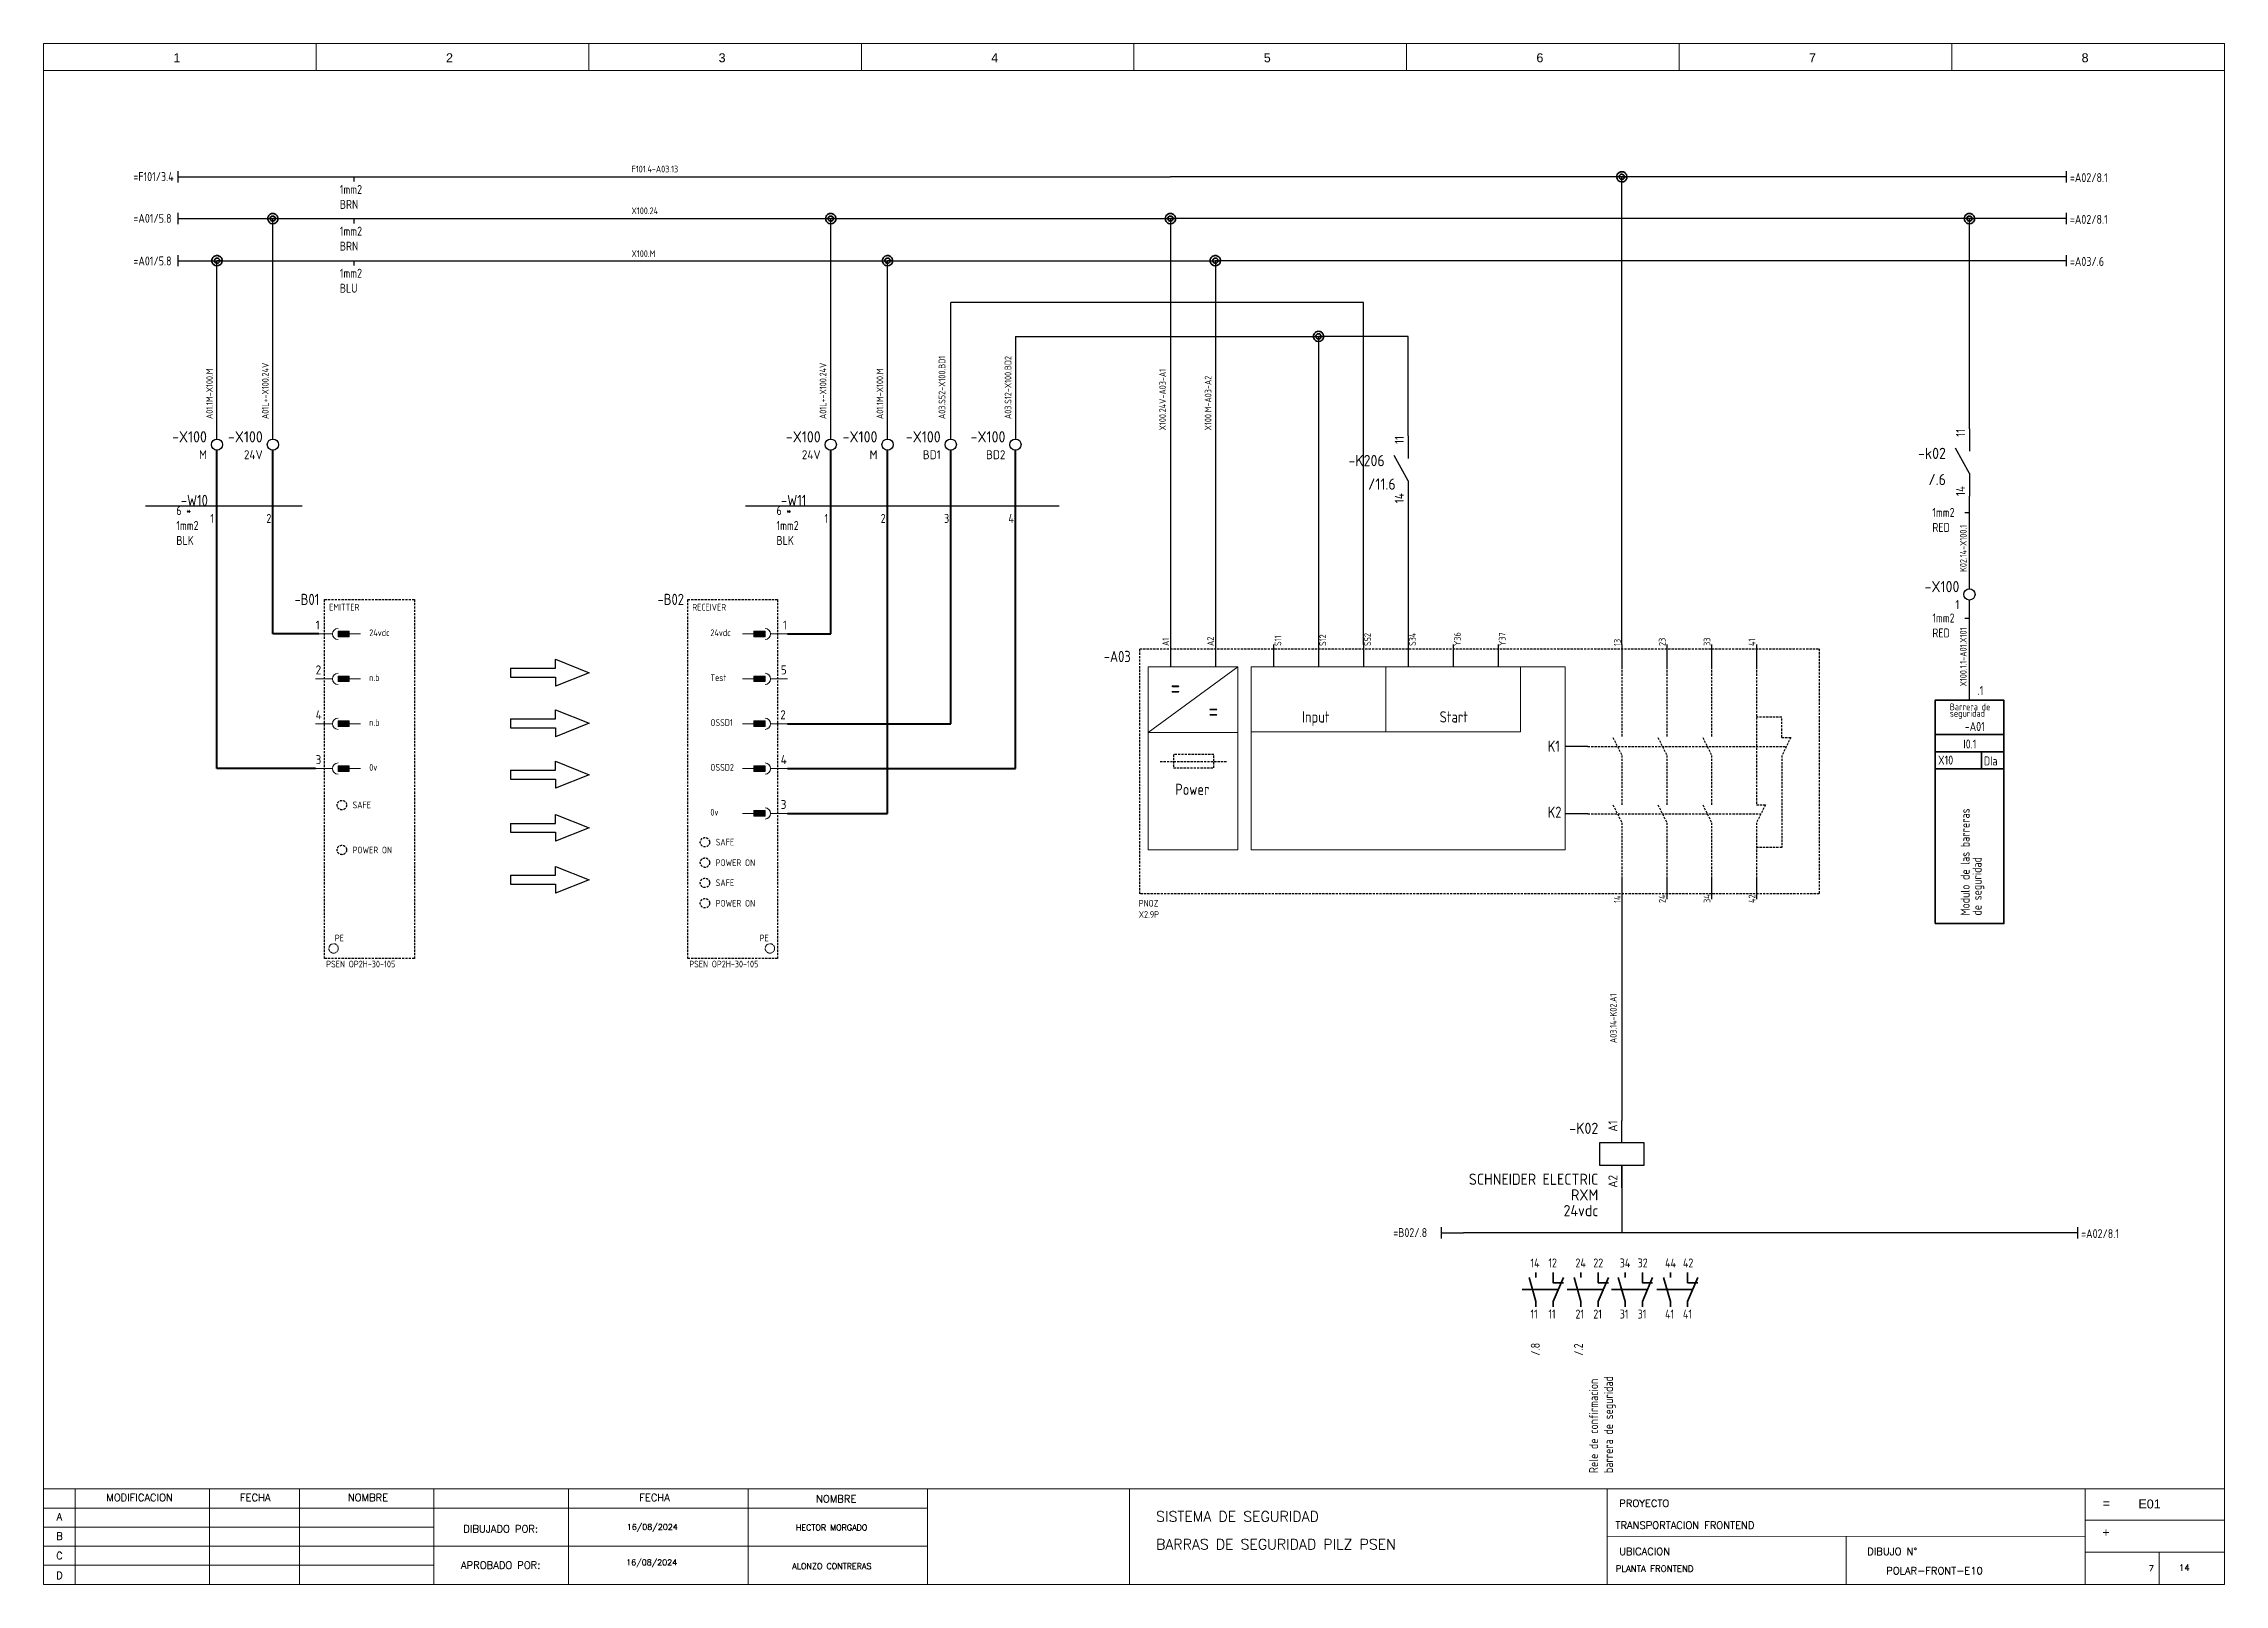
# Paper-space layout '07' of a CAD drawing. Header units: millimetres. Extents: x -33 to 453, y -23 to 320.
# The model-space entities are those that its viewports show. They can reach past a viewport. Long polylines and large blocks are cut down to what shows.
import ezdxf
from ezdxf.enums import TextEntityAlignment as Align

# ---------------------------------------------------------------- set-up
doc = ezdxf.new("R2010")
doc.units = ezdxf.units.MM
doc.header["$MEASUREMENT"] = 0
doc.linetypes.add('DASHED', pattern=[0.75, 0.5, -0.25])
doc.linetypes.add('PHANTOM2', pattern=[1.25, 0.625, -0.125, 0.125, -0.125, 0.125, -0.125])
for name, color, linetype, lineweight in [('02 Verde', 3, 'PHANTOM2', 9), ('76_GS_AP', 7, 'Continuous', 25), ('Bor. Conexion', 181, 'Continuous', 5), ('cajetines', 132, 'DASHED', 30), ('Fase1', 255, 'Continuous', 40), ('FORMATO', 7, 'Continuous', 5), ('nombre tags', 200, 'Continuous', 0), ('SYMS', 7, 'Continuous', 30)]:
    doc.layers.add(name, color=color, linetype=linetype, lineweight=lineweight)
for name, color, linetype in [('0V', 160, 'Continuous'), ('24V', 20, 'Continuous'), ('DESC', 150, 'Continuous'), ('DESCCHILD', 20, 'Continuous'), ('PDF_Geometría', 7, 'Continuous'), ('TAGS', 150, 'Continuous'), ('TERMS', 123, 'Continuous'), ('WIRENO', 10, 'Continuous'), ('WIREREF', 50, 'Continuous'), ('WIRES', 7, 'Continuous'), ('XREF', 7, 'Continuous')]:
    doc.layers.add(name, color=color, linetype=linetype)
doc.layers.add('default', color=2, linetype='Continuous', plot=False)
doc.styles.add('ROMANS', font='romans.shx')
doc.styles.add('SIMPLEX', font='simplex.shx', dxfattribs={"height": 6})
doc.styles.get("Standard").update_dxf_attribs({"font": 'arial.ttf'})
doc.styles.add('WD_IEC', font='ISOCP2.shx', dxfattribs={"width": 0.9, "height": 4})

psp = doc.layouts.new('07')

msp = doc.modelspace()

# ---------------------------------------------------------------- texts
at = {"layer": '02 Verde', "char_height": 1.5, "style": 'WD_IEC'}
for insert, attachment_point in [((580.94, -145.56), 1), ((677.63, -145.56), 3)]:
    msp.add_mtext_dynamic_manual_height_columns('PE', width=14.3998, gutter_width=20, heights=[1.5], dxfattribs=dict(at, insert=insert, attachment_point=attachment_point))
at = {"layer": 'cajetines', "char_height": 4, "attachment_point": 1, "style": 'WD_IEC'}
for insert in [(767.18, -88.39), (775.64, -93.57)]:
    msp.add_mtext_dynamic_manual_height_columns('=', width=5.6086, gutter_width=20, heights=[0], dxfattribs=dict(at, insert=insert))
at = {"layer": 'DESC', "char_height": 1.5, "attachment_point": 1, "rotation": 90, "style": 'WD_IEC'}
for s, insert in [('A1', (765.37, -81.22)), ('A2', (775.37, -81.22)), ('S11', (790.37, -81.22)), ('S12', (800.37, -81.22)), ('S52', (810.37, -81.22)), ('S34', (820.37, -81.22)), ('Y36', (830.37, -81.22)), ('Y37', (840.37, -81.22)), ('13', (866.02, -81.22)), ('23', (876.02, -81.22)), ('33', (886.02, -81.22)), ('41', (896.02, -81.22)), ('14', (866.02, -138.49)), ('24', (876.02, -138.49)), ('34', (886.02, -138.49)), ('42', (896.02, -138.49))]:
    msp.add_mtext_dynamic_manual_height_columns(s, width=2.3302, gutter_width=20, heights=[0], dxfattribs=dict(at, insert=insert))
at = {"layer": 'DESC', "char_height": 2, "attachment_point": 7, "rotation": 90, "style": 'WD_IEC'}
for s, insert, width in [('Modulo de las barreras  ', (945.3, -141.3), 36.6324), ('de seguridad', (948.56, -141.3), 31.4405), ('Rele de confirmacion \\Pbarrera de seguridad', (866.42, -265.54), 36.6324)]:
    msp.add_mtext(s, dxfattribs=dict(at, insert=insert, width=width))
at = {"layer": 'nombre tags', "attachment_point": 1, "style": 'WD_IEC'}
for s, width, heights, insert, char_height in [('EMITTER', 14.3998, [1.5], (579.67, -71.83), 1.5), ('RECEIVER', 14.3998, [1.5], (660.59, -71.83), 1.5), ('24vdc', 14.3998, [1.5], (588.61, -77.53), 1.5), ('24vdc', 14.3998, [1.5], (664.64, -77.53), 1.5), ('n.b', 14.3998, [1.5], (588.61, -87.53), 1.5), ('Test', 14.3998, [1.5], (664.64, -87.53), 1.5), ('Input', 15.5748, [0], (796.51, -95.78), 2.5), ('Start', 15.5748, [0], (827.18, -95.78), 2.5), ('n.b', 14.3998, [1.5], (588.61, -97.53), 1.5), ('OSSD1', 14.3998, [1.5], (664.64, -97.53), 1.5), ('K1', 3.895, [1.74], (851.28, -102.32), 2.5), ('0v', 14.3998, [1.5], (588.61, -107.53), 1.5), ('OSSD2', 14.3998, [1.5], (664.64, -107.53), 1.5), ('SAFE', 14.3998, [1.5], (584.89, -115.89), 1.5), ('Power', 15.5748, [0], (768.25, -111.92), 2.5), ('0v', 14.3998, [1.5], (664.64, -117.53), 1.5), ('K2', 3.895, [1.74], (851.28, -117.02), 2.5), ('POWER ON', 14.3998, [0], (584.89, -125.94), 1.5), ('SAFE', 14.3998, [1.5], (665.82, -124.19), 1.5), ('POWER ON', 14.3998, [0], (665.82, -128.77), 1.5), ('SAFE', 14.3998, [1.5], (665.82, -133.23), 1.5), ('POWER ON', 14.3998, [0], (665.82, -137.81), 1.5)]:
    msp.add_mtext_dynamic_manual_height_columns(s, width=width, gutter_width=20, heights=heights, dxfattribs=dict(at, insert=insert, char_height=char_height))
at = {"layer": 'nombre tags', "attachment_point": 7, "style": 'WD_IEC'}
for s, insert, char_height, width in [(' {\\H0.6x;seguridad}', (939.6, -97.43), 2.5, 23.287), (' {\\H0.6x;Barrera de}', (939.6, -95.54), 2.5, 23.287), ('I0.1', (943.9, -104.07), 2, 9.3223)]:
    msp.add_mtext(s, dxfattribs=dict(at, insert=insert, char_height=char_height, width=width))
at = {"layer": 'nombre tags', "char_height": 2, "attachment_point": 7, "style": 'WD_IEC'}
for s, insert in [('\\pxi-3,l4,t4;-A01', (942.2, -100.17)), ('X10   ', (938.26, -107.65)), ('DIa  ', (948.46, -107.84))]:
    msp.add_mtext(s, dxfattribs=dict(at, insert=insert))
at = {"layer": 'TAGS', "attachment_point": 1, "style": 'WD_IEC'}
for s, width, gutter_width, heights, insert, char_height in [('\\pxql;=F101/3.4', 2, 10, [0], (536.04, 24.38), 2), ('\\pxql;=A02/8.1', 2, 10, [0], (967.65, 24.15), 2), ('\\pxql;=A01/5.8', 2, 10, [0], (536.04, 15.08), 2), ('\\pxql;=A02/8.1', 2, 10, [0], (967.65, 14.85), 2), ('\\pxql;=A01/5.8', 2, 10, [0], (536.04, 5.58), 2), ('\\pxql;=A03/.6', 2, 10, [0], (967.65, 5.47), 2), ('-W10', 6.9491, 20, [4.53], (546.61, -47.53), 2.5), ('-W11', 6.9491, 20, [4.53], (680.37, -47.53), 2.5), ('PNOZ\\PX2.9P', 14.3998, 20, [4], (760.11, -137.81), 1.5), ('PSEN OP2H-30-105', 14.3998, 20, [4], (579.01, -151.36), 1.5), ('PSEN OP2H-30-105', 14.3998, 20, [4], (659.93, -151.36), 1.5), ('\\pxql;=B02/.8', 2, 10, [0], (816.84, -210.95), 2), ('\\pxql;=A02/8.1', 2, 10, [0], (970.15, -211.19), 2)]:
    msp.add_mtext_dynamic_manual_height_columns(s, width=width, gutter_width=gutter_width, heights=heights, dxfattribs=dict(at, insert=insert, char_height=char_height))
at = {"layer": 'TAGS', "attachment_point": 7, "style": 'WD_IEC'}
for s, insert, char_height in [('-B01', (571.96, -72.09), 2.5), ('-B02', (652.88, -72.09), 2.5), ('-A03', (752.32, -84.81), 2.5), ('.1', (947.07, -92.14), 2), ('14', (847.42, -219.72), 2), ('12', (851.4, -219.72), 2), ('24', (857.44, -219.72), 2), ('22', (861.42, -219.72), 2), ('34', (867.32, -219.72), 2), ('32', (871.3, -219.72), 2), ('44', (877.42, -219.72), 2), ('42', (881.4, -219.72), 2), ('11', (847.42, -231.11), 2), ('11', (851.4, -231.11), 2), ('21', (857.44, -231.11), 2), ('21', (861.42, -231.11), 2), ('31', (867.32, -231.11), 2), ('31', (871.3, -231.11), 2), ('41', (877.42, -231.11), 2), ('41', (881.4, -231.11), 2)]:
    msp.add_mtext(s, dxfattribs=dict(at, insert=insert, char_height=char_height))
at = {"layer": 'TAGS', "char_height": 2, "attachment_point": 7, "rotation": 90, "style": 'WD_IEC'}
for s, insert in [('/.8', (849.5, -239.39)), ('/.2', (859.11, -239.39))]:
    msp.add_mtext(s, dxfattribs=dict(at, insert=insert))
at = {"layer": 'TERMS', "char_height": 2, "attachment_point": 1, "style": 'WD_IEC'}
for s, insert in [('1', (553.19, -51.8)), ('2', (565.67, -51.8)), ('1', (690.08, -51.8)), ('2', (702.59, -51.8)), ('3', (716.73, -51.8)), ('4', (731.07, -51.8))]:
    msp.add_mtext_dynamic_manual_height_columns(s, width=5.4877, gutter_width=20, heights=[0], dxfattribs=dict(at, insert=insert))
at = {"layer": 'WIRENO', "char_height": 2, "attachment_point": 1, "style": 'WD_IEC'}
for s, insert in [('1mm2\\PBRN', (582.05, 21.52)), ('1mm2\\PBRN', (582.05, 12.22)), ('1mm2\\PBLU', (582.05, 2.84)), ('6 * 1mm2\\PBLK', (545.61, -50.04)), ('6 * 1mm2\\PBLK', (679.37, -50.04)), ('1mm2\\PRED', (936.99, -50.47)), ('1mm2\\PRED', (936.99, -73.99))]:
    msp.add_mtext_dynamic_manual_height_columns(s, width=7.1352, gutter_width=20, heights=[0], dxfattribs=dict(at, insert=insert))
at = {"layer": 'WIREREF', "char_height": 1.5, "attachment_point": 1, "style": 'WD_IEC'}
for s, insert in [('F101.4-A03.13', (647.06, 25.81)), ('X100.24', (647.06, 16.51)), ('X100.M', (647.06, 6.96))]:
    msp.add_mtext_dynamic_manual_height_columns(s, width=67.509, gutter_width=20, heights=[0], dxfattribs=dict(at, insert=insert))
at = {"layer": 'WIREREF', "char_height": 1.5, "attachment_point": 1, "rotation": 90, "style": 'WD_IEC'}
for s, insert in [('A01L+-X100.24V', (564.68, -30.65)), ('A01L+-X100.24V', (688.99, -30.65)), ('A03.S52-X100.BD1', (715.51, -30.65)), ('A03.S12-X100.BD2', (730.23, -30.65)), ('A01.1M-X100.M', (552.25, -30.65)), ('A01.1M-X100.M', (701.67, -30.65)), ('X100.24V-A03-A1', (764.66, -33.18)), ('X100.M-A03-A2', (774.82, -33.18)), ('K02.14-X100.1', (943.13, -64.73)), ('X100.1.1-A01.X101', (943.13, -90.24)), ('A03.14-K02.A1', (865.13, -169.73))]:
    msp.add_mtext_dynamic_manual_height_columns(s, width=67.509, gutter_width=20, heights=[0], dxfattribs=dict(at, insert=insert))

# ---------------------------------------------------------------- blocks, each defined once
blk = doc.blocks.new('Membrete A3')
at = {"layer": 'FORMATO', "color": 5}
for p, q in [((454.02, 319.51), (-32.03, 319.51)), ((-32.03, 319.51), (-32.03, 313.51)), ((28.73, 319.51), (28.73, 313.51)), ((89.48, 319.51), (89.48, 313.51)), ((150.24, 319.51), (150.24, 313.51)), ((210.99, 319.51), (210.99, 313.51)), ((271.75, 319.51), (271.75, 313.51)), ((332.5, 319.51), (332.5, 313.51)), ((393.26, 319.51), (393.26, 313.51)), ((454.02, 319.51), (454.02, 313.51)), ((-32.03, 313.51), (454.02, 313.51)), ((454.02, -2.58), (-32.03, -2.58)), ((-32.03, -2.58), (-32.03, -23.85)), ((-25.03, -23.85), (-25.03, -2.58)), ((4.97, -23.85), (4.97, -2.58)), ((24.97, -23.85), (24.97, -2.58)), ((54.97, -23.85), (54.97, -2.58)), ((84.97, -23.85), (84.97, -2.58)), ((124.97, -23.85), (124.97, -2.58)), ((164.97, -23.85), (164.97, -2.58)), ((209.97, -23.85), (209.97, -2.58)), ((316.47, -2.58), (316.47, -23.85)), ((422.96, -2.58), (422.96, -23.85)), ((454.02, -2.58), (454.02, -23.85)), ((-32.03, -6.84), (54.97, -6.84)), ((54.97, -6.84), (164.97, -6.84)), ((422.96, -9.52), (454.02, -9.52)), ((-32.03, -11.09), (54.97, -11.09)), ((316.47, -13.22), (422.96, -13.1)), ((369.71, -13.16), (369.71, -23.85)), ((-32.03, -15.35), (54.97, -15.35)), ((54.97, -15.35), (164.97, -15.35)), ((422.96, -16.69), (454.02, -16.69)), ((-32.03, -19.6), (54.97, -19.6)), ((454.02, -23.85), (-32.03, -23.85))]:
    blk.add_line(p, q, dxfattribs=at)
at = {"layer": 'FORMATO', "color": 172, "true_color": 0x0000d2}
blk.add_line((439.51, -16.69), (439.51, -23.85), dxfattribs=at)
at = {"flags": 8}
for tag, p in [('=', (437.34, -6.94)), ('+', (437.03, -13.59))]:
    blk.add_attdef(tag, text='', height=2, dxfattribs=at).set_placement(p, align=Align.CENTER)
at = {"layer": 'FORMATO', "style": 'SIMPLEX'}
for s, height, p in [('MODIFICACION', 1.625, (-10.65, -5.33)), ('FECHA', 1.625, (15.14, -5.33)), ('NOMBRE', 1.625, (40.26, -5.33)), ('FECHA', 1.625, (104.13, -5.33)), ('NOMBRE', 1.625, (144.62, -5.61)), ('A', 1.62, (-28.51, -9.6)), ('PROYECTO', 1.625, (324.72, -6.61)), ('B', 1.62, (-28.51, -13.91)), ('DIBUJADO POR:', 1.625, (69.84, -12.31)), ('C', 1.62, (-28.51, -18.26)), ('APROBADO POR:', 1.625, (69.84, -20.39)), ('UBICACION', 1.625, (324.79, -17.32)), ('DIBUJO N°', 1.625, (379.98, -17.32)), ('D', 1.62, (-28.51, -22.66))]:
    blk.add_text(s, height=height, dxfattribs=at).set_placement(p, align=Align.CENTER)
at = {"layer": 'FORMATO', "color": 5, "char_height": 2, "attachment_point": 1}
for s, insert in [('1', (-3.1, 317.35)), ('2', (57.66, 317.35)), ('3', (118.41, 317.35)), ('4', (179.17, 317.35)), ('5', (239.92, 317.35)), ('6', (300.68, 317.35)), ('7', (361.44, 317.35)), ('8', (422.19, 317.35))]:
    blk.add_mtext_dynamic_manual_height_columns(s, width=6.4736, gutter_width=10, heights=[0], dxfattribs=dict(at, insert=insert))
at = {"layer": 'FORMATO', "char_height": 2, "attachment_point": 1}
for s, insert in [('{\\Famgdt|c0;=}', (426.91, -4.81)), ('{\\Famgdt|c0;+}', (426.84, -11.28))]:
    blk.add_mtext_dynamic_manual_height_columns(s, width=6.5897, gutter_width=30, heights=[0], dxfattribs=dict(at, insert=insert))
at = {"layer": 'FORMATO', "char_height": 1.3, "attachment_point": 1, "style": 'SIMPLEX'}
for insert in [(97.95, -10.41), (97.81, -18.31)]:
    blk.add_mtext_dynamic_manual_height_columns('16/08/2024', width=6.1912, gutter_width=1, heights=[0], dxfattribs=dict(at, insert=insert))
at = {"layer": 'FORMATO', "flags": 8}
for tag, p, height, style in [('MOD_DESC11', (-24.47, -8.5), 1.3, 'ROMANS'), ('MOD_DESC12', (-24.47, -10.77), 1.3, 'ROMANS'), ('TITULO_3', (215.92, -9.87), 2.3, 'ROMANS'), ('MOD_DESC21', (-24.43, -12.68), 1.3, 'ROMANS'), ('MOD_DESC22', (-24.43, -14.95), 1.3, 'ROMANS'), ('TITULO_4', (215.92, -16.08), 2.3, 'ROMANS'), ('TITULO_1', (318.29, -11.48), 1.62, 'SIMPLEX'), ('MOD_DESC31', (-24.52, -16.84), 1.3, 'ROMANS'), ('MOD_DESC32', (-24.52, -19.12), 1.3, 'ROMANS'), ('TITULO_2', (318.36, -21.07), 1.4, 'SIMPLEX')]:
    blk.add_attdef(tag, p, '', height=height, dxfattribs=dict(at, style=style))
for tag, height, style, p in [('MOD_F1', 1.3, 'ROMANS', (14.38, -9.61)), ('MOD_N1', 1.3, 'ROMANS', (30.54, -9.91)), ('MOD_F2', 1.3, 'ROMANS', (14.31, -13.92)), ('MOD_N2', 1.3, 'ROMANS', (30.46, -14.07)), ('DIBUJO', 1.3, 'SIMPLEX', (143.59, -11.82)), ('MOD_F3', 1.3, 'ROMANS', (14.38, -18.31)), ('MOD_N3', 1.3, 'ROMANS', (30.48, -18.32)), ('APROBO', 1.3, 'SIMPLEX', (143.64, -20.44)), ('DWG_NO', 1.62, 'SIMPLEX', (389.4, -21.62)), ('N°', 1.3, 'ROMANS', (432.14, -20.89))]:
    blk.add_attdef(tag, text='', height=height, dxfattribs=dict(at, style=style)).set_placement(p, align=Align.CENTER)
at = {"layer": 'FORMATO', "style": 'ROMANS', "flags": 8}
blk.add_attdef('CANTIDAD', text='', height=1.4, dxfattribs=at).set_placement((447.78, -20.98), align=Align.RIGHT)
blk = doc.blocks.new('VC01PJ')
for p, q in [((0, 2.5), (0, 5)), ((0, -5), (0, -1.25))]:
    blk.add_line(p, q)
blk.add_lwpolyline([(-0.63, 0), (0.62, 0), (0.62, 2.5), (-0.63, 2.5)], close=True)
blk.add_arc((0, 0), 1.25, 180, 0)
blk.add_solid([(-0.63, 2.5), (-0.63, 0), (0.62, 2.5), (0.62, 0)])
at = {"style": 'WD_IEC'}
for tag, p in [('INST', (-5.25, 8)), ('LOC', (-5.25, 5)), ('TAG1', (-5.25, 2)), ('DESC1', (-5.25, -5.6)), ('DESC3', (-5.25, -11.6)), ('DESC2', (-5.25, -8.6))]:
    blk.add_attdef(tag, text='', height=2.5, dxfattribs=at).set_placement(p, align=Align.RIGHT)
blk.add_attdef('TERM02', text='', height=2, rotation=90, dxfattribs=at).set_placement((-1, 5), align=Align.RIGHT)
at = {"style": 'WD_IEC', "flags": 1}
for tag, p, height in [('X2TERM02', (0, 5), 0.32), ('MFG', (2.75, 4), 1.5), ('X4LINK', (-1.25, 1.25), 0.32), ('X2TERMDESC02', (0, 4.48), 0.32), ('X1LINK', (1.25, 1.25), 0.32), ('CAT', (2.75, 1.5), 1.5), ('X8TERM01', (0, -5), 0.32), ('ASSYCODE', (2.75, -2.75), 1), ('FAMILY', (2.75, -4.25), 1), ('CATDESC', (2.75, -5.75), 1), ('X8TERMDESC01', (0, -5.52), 0.32)]:
    blk.add_attdef(tag, p, '', height=height, dxfattribs=at)
at = {"style": 'WD_IEC'}
blk.add_attdef('TERM01', (-1, -5), '', height=2, rotation=90, dxfattribs=at)
blk = doc.blocks.new('REFERENCIA_ENTRADA_HORIZONTAL')
at = {"layer": 'SYMS'}
for p, q in [((-5, 1.25), (-5, -1.25)), ((-5, 0), (0, 0))]:
    blk.add_line(p, q, dxfattribs=at)
at = {"layer": 'TAGS', "style": 'WD_IEC', "width": 0.9, "flags": 8}
blk.add_attdef('TAG', text='', height=1, dxfattribs=at).set_placement((-15.18, -2.12), align=Align.RIGHT)
blk = doc.blocks.new('empalme')
at = {"layer": 'PDF_Geometría', "color": 40, "lineweight": 35, "true_color": 0xffcf00}
for points in [[(145.66, 151.93), (144.51, 151.93)], [(145.1, 151.93), (144.51, 151.93)]]:
    blk.add_lwpolyline(points, close=True, dxfattribs=at)
for points in [[(143.39, 152.17), (143.39, 152.17), (143.34, 151.93), (143.39, 151.7)], [(143.58, 152.61), (143.58, 152.61), (143.44, 152.41), (143.39, 152.17)], [(143.39, 151.7), (143.39, 151.7), (143.44, 151.46), (143.58, 151.26)], [(143.94, 152.93), (143.94, 152.93), (143.73, 152.81), (143.58, 152.61)], [(143.58, 151.26), (143.58, 151.26), (143.73, 151.06), (143.94, 150.94)], [(143.94, 152.06), (143.94, 152.06), (143.92, 151.93), (143.94, 151.81)], [(144.39, 153.08), (144.39, 153.08), (144.15, 153.05), (143.94, 152.93)], [(144.04, 152.28), (144.04, 152.28), (143.97, 152.18), (143.94, 152.06)], [(143.94, 151.81), (143.94, 151.81), (143.97, 151.69), (144.04, 151.59)], [(143.94, 150.94), (143.94, 150.94), (144.15, 150.82), (144.39, 150.79)], [(144.22, 152.44), (144.22, 152.44), (144.12, 152.38), (144.04, 152.28)], [(144.04, 151.59), (144.04, 151.59), (144.12, 151.49), (144.22, 151.43)], [(144.45, 152.51), (144.45, 152.51), (144.33, 152.5), (144.22, 152.44)], [(144.22, 151.43), (144.22, 151.43), (144.33, 151.37), (144.45, 151.36)], [(144.87, 153.03), (144.87, 153.03), (144.64, 153.1), (144.39, 153.08)], [(144.39, 150.79), (144.39, 150.79), (144.64, 150.77), (144.87, 150.84)], [(144.69, 152.49), (144.69, 152.49), (144.58, 152.53), (144.45, 152.51)], [(144.45, 151.36), (144.45, 151.36), (144.58, 151.34), (144.69, 151.38)], [(144.9, 152.37), (144.9, 152.37), (144.81, 152.45), (144.69, 152.49)], [(144.69, 151.38), (144.69, 151.38), (144.81, 151.42), (144.9, 151.5)], [(145.28, 152.79), (145.28, 152.79), (145.1, 152.95), (144.87, 153.03)], [(144.87, 150.84), (144.87, 150.84), (145.1, 150.92), (145.28, 151.08)], [(145.05, 152.17), (145.05, 152.17), (144.99, 152.28), (144.9, 152.37)], [(144.9, 151.5), (144.9, 151.5), (144.99, 151.58), (145.05, 151.7)], [(145.1, 151.93), (145.1, 151.93), (145.1, 152.06), (145.05, 152.17)], [(145.05, 151.7), (145.05, 151.7), (145.1, 151.81), (145.1, 151.93)], [(145.56, 152.4), (145.56, 152.4), (145.46, 152.62), (145.28, 152.79)], [(145.28, 151.08), (145.28, 151.08), (145.46, 151.24), (145.56, 151.47)], [(145.66, 151.93), (145.66, 151.93), (145.66, 152.18), (145.56, 152.4)], [(145.56, 151.47), (145.56, 151.47), (145.66, 151.69), (145.66, 151.93)]]:
    blk.add_open_spline(points, degree=3, dxfattribs=at)
blk = doc.blocks.new('empalme_')
at = {"layer": '0V'}
blk.add_blockref('empalme', (-144.51, -151.93), dxfattribs=at)
blk = doc.blocks.new('VCR1')
for p, q in [((0, 2.5), (0, 7.5)), ((0, -2.5), (0, -7.5))]:
    blk.add_line(p, q)
blk.add_lwpolyline([(-5, 2.5), (-5, -2.5), (5, -2.5), (5, 2.5)], close=True)
at = {"style": 'WD_IEC'}
for tag, p in [('INST', (-5.25, 11.5)), ('LOC', (-5.25, 8)), ('TAG1', (-5.25, 4.5)), ('DESC1', (-5.25, -6.85)), ('DESC2', (-5.25, -10.35)), ('DESC3', (-5.25, -13.85))]:
    blk.add_attdef(tag, text='', height=2.5, dxfattribs=at).set_placement(p, align=Align.RIGHT)
blk.add_attdef('TERM01', text='', height=2, rotation=90, dxfattribs=at).set_placement((-1, 7.5), align=Align.RIGHT)
at = {"style": 'WD_IEC', "flags": 1}
for tag, p, height in [('X2TERM01', (0, 7.5), 0.32), ('X4LINK', (-5, 0), 0.32), ('X1LINK', (5, 0), 0.32), ('ASSYCODE', (1, -4), 1), ('FAMILY', (1, -5.5), 1), ('X8TERM02', (0, -7.5), 0.32), ('CATDESC', (1, -7), 1)]:
    blk.add_attdef(tag, p, '', height=height, dxfattribs=at)
at = {"style": 'WD_IEC', "flags": 9}
for tag, p in [('MFG', (-6, 1)), ('CAT', (-6, -1.5))]:
    blk.add_attdef(tag, text='', height=1.5, dxfattribs=at).set_placement(p, align=Align.RIGHT)
at = {"style": 'WD_IEC'}
blk.add_attdef('TERM02', (-1, -7.5), '', height=2, rotation=90, dxfattribs=at)
at = {"lineweight": 9, "style": 'WD_IEC'}
for tag, p in [('NO', (-5.5, -16.5)), ('NC', (-5.5, -20))]:
    blk.add_attdef(tag, text='', height=2.5, dxfattribs=at).set_placement(p, align=Align.TOP_RIGHT)
for tag, p in [('XREFNO', (-4, -16.5)), ('XREFNC', (-4, -20))]:
    blk.add_attdef(tag, text='', height=2.5, dxfattribs=at).set_placement(p, align=Align.TOP_LEFT)
blk = doc.blocks.new('VT0002')
blk.add_circle((0, 0), 1.25)
at = {"style": 'WD_IEC', "flags": 1}
for tag, p, height in [('ASSYCODE', (2.75, 10.75), 1), ('CATDESC', (2.75, 9.25), 1), ('MFG', (2.75, 7.25), 1.5), ('CAT', (2.75, 4.75), 1.5), ('X4PIN01', (-1.25, 1), 0.25), ('X4TERM01', (-1.25, 0), 0.25), ('X4TERMDESC01', (-1.25, 0.5), 0.4), ('STRIPSEQ', (0, 0), 0.025), ('X2PIN01', (0, 2.25), 0.25), ('X2TERM01', (0, 1.25), 0.25), ('X8PIN01', (0, -0.25), 0.25), ('X2TERMDESC01', (0, 1.75), 0.4), ('X1PIN01', (1.25, 1), 0.25), ('X1TERM01', (1.25, 0), 0.25), ('X1TERMDESC01', (1.25, 0.5), 0.4), ('LINKTERM', (0, -0.04), 0.025), ('X8TERM01', (0, -1.25), 0.25), ('X8TERMDESC01', (0, -0.75), 0.4)]:
    blk.add_attdef(tag, p, '', height=height, dxfattribs=at)
at = {"style": 'WD_IEC'}
for tag, p in [('INST', (-2.25, 6.5)), ('LOC', (-2.25, 3.5)), ('DESC1', (-2.25, -6.25)), ('DESC2', (-2.25, -9.25)), ('DESC3', (-2.25, -12.25))]:
    blk.add_attdef(tag, text='', height=2.5, dxfattribs=at).set_placement(p, align=Align.RIGHT)
at = {"style": 'WD_IEC', "flags": 8}
for tag, height, p in [('TAGSTRIP', 2.5, (-2.25, 0.5)), ('TERM01', 2, (-2.25, -3.25))]:
    blk.add_attdef(tag, text='', height=height, dxfattribs=at).set_placement(p, align=Align.RIGHT)
blk = doc.blocks.new('VCR21')
for p, q in [((0, 7.5), (0, 2.5)), ((0, -2.5), (-3.12, 3.12)), ((0, -2.5), (0, -7.5))]:
    blk.add_line(p, q)
at = {"style": 'WD_IEC'}
for tag, p in [('INST', (-5.25, 6.75)), ('LOC', (-5.25, 3.75)), ('TAG2', (-5.25, 0.75)), ('DESC1', (-5.25, -6.75)), ('XREF', (-5.25, -3.75)), ('DESC2', (-5.25, -9.75)), ('DESC3', (-5.25, -12.75))]:
    blk.add_attdef(tag, text='', height=2.5, dxfattribs=at).set_placement(p, align=Align.RIGHT)
blk.add_attdef('TERM01', text='', height=2, rotation=90, dxfattribs=at).set_placement((-1, 7.5), align=Align.RIGHT)
at = {"style": 'WD_IEC', "flags": 1}
for tag, p, height in [('X2TERM01', (0, 7.5), 0.32), ('X4LINK', (-2.75, 0), 0.32), ('X1LINK', (-0.5, 0), 0.32), ('CONTACT', (4, -3.5), 1), ('FAMILY', (4, -5), 1), ('COMMON', (5.25, -4.75), 1), ('X8TERM02', (0, -7.5), 0.32)]:
    blk.add_attdef(tag, p, '', height=height, dxfattribs=at)
at = {"style": 'WD_IEC'}
blk.add_attdef('TERM02', (-1, -7.5), '', height=2, rotation=90, dxfattribs=at)
blk = doc.blocks.new('VSW21')
for p, q in [((0, 7.5), (0, 2.5)), ((0, -2.5), (-3.125, 3.125)), ((0, -2.5), (0, -7.5))]:
    blk.add_line(p, q)
at = {"style": 'WD_IEC'}
for tag, p in [('INST', (-5.25, 7.75)), ('LOC', (-5.25, 4.25)), ('TAG2', (-5.25, 0.75)), ('XREF', (-5.25, -3.75)), ('DESC2', (-5.25, -11.1)), ('DESC1', (-5.25, -7.6)), ('DESC3', (-5.25, -14.6)), ('WDTAGALT', (-5, -18))]:
    blk.add_attdef(tag, text='', height=2.5, dxfattribs=at).set_placement(p, align=Align.RIGHT)
blk.add_attdef('TERM01', text='', height=2, rotation=90, dxfattribs=at).set_placement((-1, 7.5), align=Align.RIGHT)
at = {"style": 'WD_IEC', "flags": 1}
for tag, p, height in [('X2TERM01', (0, 7.5), 0.32), ('X4LINK', (-2, 0), 0.32), ('X1LINK', (-0.5, 0), 0.32), ('CONTACT', (4, -3.5), 1), ('FAMILY', (4, -5), 1), ('COMMON', (5.25, -4.75), 1), ('X8TERM02', (0, -7.5), 0.32)]:
    blk.add_attdef(tag, p, '', height=height, dxfattribs=at)
at = {"style": 'WD_IEC'}
blk.add_attdef('TERM02', (-1, -7.5), '', height=2, rotation=90, dxfattribs=at)

# ---------------------------------------------------------------- linework, layer by layer
at = {"layer": '02 Verde'}
for centre in [(580.66, -148.62), (677.91, -148.62)]:
    msp.add_circle(centre, 1.05, dxfattribs=at)
at = {"layer": '0V'}
for p, q in [((550.92, 4.64), (732.43, 4.64)), ((554.67, -35.1), (554.67, 4.64)), ((704.12, -35.1), (704.12, 4.64)), ((732.43, 4.64), (777.18, 4.64)), ((777.18, 4.64), (777.18, -80.89)), ((961.84, 4.64), (777.18, 4.64)), ((867.78, -201.96), (867.78, -196.96)), ((867.78, -196.96), (867.78, -212.02)), ((867.78, -212.02), (832.5, -212.02)), ((964.34, -212.02), (867.78, -212.02))]:
    msp.add_line(p, q, dxfattribs=at)
at = {"layer": '24V'}
for p, q in [((548.42, 23.32), (732.43, 23.32)), ((732.43, 23.32), (767.18, 23.32)), ((961.84, 23.32), (767.18, 23.32)), ((867.78, -80.89), (867.78, 23.32)), ((548.42, 14.02), (732.43, 14.02)), ((567.12, -35.1), (567.12, 14.02)), ((691.47, -35.1), (691.47, 14.02)), ((732.43, 14.02), (767.18, 14.02)), ((767.18, 14.02), (767.18, -80.93)), ((961.84, 14.02), (767.18, 14.02)), ((945.26, -32.8), (945.26, 14.02)), ((732.43, -4.64), (718.21, -4.64)), ((718.21, -35.1), (718.21, -4.64)), ((810.18, -4.64), (732.43, -4.64)), ((810.18, -80.89), (810.18, -4.64)), ((732.64, -12.24), (800.18, -12.24)), ((732.64, -12.24), (732.64, -35.1)), ((800.18, -12.24), (800.18, -80.89)), ((820.18, -12.24), (800.18, -12.24)), ((820.18, -34.41), (820.18, -12.24)), ((945.26, -68.49), (945.26, -47.8)), ((820.18, -49.41), (820.18, -80.89)), ((945.26, -93.31), (945.26, -70.99)), ((867.78, -137.66), (867.78, -186.96))]:
    msp.add_line(p, q, dxfattribs=at)
at = {"layer": '76_GS_AP', "linetype": 'Continuous', "lineweight": 25, "ltscale": 4}
for p, q in [((767.18, -80.89), (767.18, -85.89)), ((777.18, -80.89), (777.18, -85.89)), ((790.18, -80.89), (790.18, -85.89)), ((800.18, -80.89), (800.18, -85.89)), ((810.18, -80.89), (810.18, -85.89)), ((820.18, -80.89), (820.18, -85.89)), ((830.18, -80.89), (830.18, -85.89)), ((840.18, -80.89), (840.18, -85.89)), ((867.78, -80.89), (867.78, -85.89)), ((877.78, -80.89), (877.78, -85.89)), ((887.78, -80.89), (887.78, -85.89)), ((897.78, -80.89), (897.78, -85.89)), ((860.18, -103.6), (855.18, -103.6)), ((860.18, -118.6), (855.18, -118.6)), ((867.78, -132.66), (867.78, -137.66)), ((877.78, -132.66), (877.78, -137.66)), ((887.78, -132.66), (887.78, -137.66)), ((897.78, -132.66), (897.78, -137.66))]:
    msp.add_line(p, q, dxfattribs=at)
at = {"layer": 'cajetines'}
for p, q in [((578.66, -70.89), (598.66, -70.89)), ((578.66, -150.89), (578.66, -70.89)), ((598.66, -70.89), (598.66, -150.89)), ((659.59, -70.89), (679.59, -70.89)), ((659.59, -150.89), (659.59, -70.89)), ((679.59, -70.89), (679.59, -150.89)), ((867.78, -85.89), (867.78, -101.6)), ((877.78, -85.89), (877.78, -101.6)), ((887.78, -85.89), (887.78, -101.6)), ((897.78, -85.89), (897.78, -116.6)), ((903.44, -97.11), (897.78, -97.11)), ((903.44, -101.6), (903.44, -97.11)), ((865.81, -101.6), (867.8, -105.6)), ((875.81, -101.6), (877.8, -105.6)), ((885.81, -101.6), (887.8, -105.6)), ((903.44, -101.6), (905.44, -101.6)), ((905.44, -101.6), (903.46, -105.6)), ((767.86, -105.39), (767.86, -108.39)), ((776.86, -105.39), (767.86, -105.39)), ((776.86, -108.39), (776.86, -105.39)), ((860.18, -103.6), (904.45, -103.6)), ((867.8, -105.6), (867.78, -116.6)), ((877.8, -105.6), (877.78, -116.6)), ((887.8, -105.6), (887.78, -116.6)), ((903.46, -105.6), (903.46, -126.13)), ((764.91, -106.93), (779.71, -106.93)), ((767.86, -108.39), (776.86, -108.39)), ((865.81, -116.6), (867.8, -120.6)), ((875.81, -116.6), (877.8, -120.6)), ((885.81, -116.6), (887.8, -120.6)), ((897.78, -116.6), (899.78, -116.6)), ((899.78, -116.6), (897.8, -120.6)), ((860.18, -118.6), (898.79, -118.6)), ((867.8, -120.6), (867.78, -132.66)), ((877.8, -120.6), (877.78, -132.66)), ((887.8, -120.6), (887.78, -132.66)), ((897.8, -120.6), (897.78, -132.66)), ((903.46, -126.13), (897.79, -126.13)), ((598.66, -150.89), (578.66, -150.89)), ((679.59, -150.89), (659.59, -150.89))]:
    msp.add_line(p, q, dxfattribs=at)
msp.add_lwpolyline([(760.35, -136.46), (760.35, -81.85), (911.75, -81.85), (911.75, -136.46)], close=True, dxfattribs=at)
for centre in [(582.5, -116.68), (582.5, -126.68), (663.43, -124.97), (663.43, -129.51), (663.43, -134.01), (663.43, -138.55)]:
    msp.add_circle(centre, 1.05, dxfattribs=at)
at = {"layer": 'default'}
for p, q in [((620.09, -86.19), (630.09, -86.19)), ((620.09, -86.19), (620.09, -88.19)), ((630.09, -86.19), (630.09, -84.19)), ((630.09, -84.19), (637.59, -87.19)), ((637.59, -87.19), (630.09, -90.19)), ((620.09, -88.19), (630.09, -88.19)), ((630.09, -88.19), (630.09, -90.19)), ((630.09, -97.46), (630.09, -95.46)), ((630.09, -95.46), (637.59, -98.46)), ((620.09, -97.46), (630.09, -97.46)), ((620.09, -97.46), (620.09, -99.46)), ((620.09, -99.46), (630.09, -99.46)), ((637.59, -98.46), (630.09, -101.46)), ((630.09, -99.46), (630.09, -101.46)), ((630.09, -108.92), (630.09, -106.92)), ((630.09, -106.92), (637.59, -109.92)), ((620.09, -108.92), (630.09, -108.92)), ((620.09, -108.92), (620.09, -110.92)), ((620.09, -110.92), (630.09, -110.92)), ((637.59, -109.92), (630.09, -112.92)), ((630.09, -110.92), (630.09, -112.92)), ((620.09, -120.75), (630.09, -120.75)), ((620.09, -120.75), (620.09, -122.75)), ((630.09, -120.75), (630.09, -118.75)), ((630.09, -118.75), (637.59, -121.75)), ((620.09, -122.75), (630.09, -122.75)), ((637.59, -121.75), (630.09, -124.75)), ((630.09, -122.75), (630.09, -124.75)), ((630.09, -132.33), (630.09, -130.33)), ((630.09, -130.33), (637.59, -133.33)), ((620.09, -132.33), (630.09, -132.33)), ((620.09, -132.33), (620.09, -134.33)), ((620.09, -134.33), (630.09, -134.33)), ((637.59, -133.33), (630.09, -136.33)), ((630.09, -134.33), (630.09, -136.33))]:
    msp.add_line(p, q, dxfattribs=at)
at = {"layer": 'Fase1'}
for p, q in [((554.67, -108.55), (554.66, -37.6)), ((567.12, -78.55), (567.12, -37.6)), ((691.47, -78.55), (691.47, -37.6)), ((704.12, -118.55), (704.12, -37.6)), ((718.21, -98.55), (718.21, -37.6)), ((732.64, -108.55), (732.64, -37.6)), ((577.35, -78.55), (567.12, -78.55)), ((681.81, -78.55), (691.47, -78.55)), ((681.81, -98.55), (718.21, -98.55)), ((576.66, -108.55), (554.67, -108.55)), ((681.81, -108.55), (732.64, -108.55)), ((681.81, -118.55), (704.12, -118.55))]:
    msp.add_line(p, q, dxfattribs=at)
at = {"layer": 'FORMATO'}
for p, q in [((762.18, -85.89), (782.18, -85.89)), ((762.18, -126.64), (762.18, -85.89)), ((782.18, -85.89), (762.18, -100.49)), ((782.18, -85.89), (782.18, -126.64)), ((785.18, -85.89), (855.18, -85.89)), ((785.18, -126.64), (785.18, -85.89)), ((815.18, -100.35), (815.18, -85.89)), ((845.18, -100.35), (845.18, -85.89)), ((855.18, -85.89), (855.18, -126.64)), ((762.18, -100.49), (782.18, -100.49)), ((785.18, -100.35), (815.18, -100.35)), ((815.18, -100.35), (845.18, -100.35)), ((782.18, -126.64), (762.18, -126.64)), ((855.18, -126.64), (785.18, -126.64))]:
    msp.add_line(p, q, dxfattribs=at)
at = {"layer": 'PDF_Geometría', "lineweight": 35}
msp.add_lwpolyline([(937.6, -143.1), (937.6, -93.31), (952.92, -93.31), (952.92, -143.1)], close=True, dxfattribs=at)
for points in [[(937.6, -100.97), (952.92, -100.97)], [(937.6, -104.8), (952.92, -104.8)], [(947.94, -108.63), (947.94, -104.8)], [(937.6, -108.63), (952.92, -108.63)]]:
    msp.add_lwpolyline(points, dxfattribs=at)
at = {"layer": 'SYMS'}
for p, q in [((966.84, 24.57), (966.84, 22.07)), ((966.84, 23.32), (961.84, 23.32)), ((966.84, 15.27), (966.84, 12.77)), ((966.84, 14.02), (961.84, 14.02)), ((966.84, 5.89), (966.84, 3.39)), ((966.84, 4.64), (961.84, 4.64)), ((969.34, -212.02), (964.34, -212.02)), ((969.34, -210.77), (969.34, -213.27))]:
    msp.add_line(p, q, dxfattribs=at)
at = {"layer": 'WIRENO'}
for p, q in [((585.24, 22.26), (585.24, 23.32)), ((585.24, 12.96), (585.24, 14.02)), ((585.24, 3.58), (585.24, 4.64)), ((944.2, -51.5), (945.26, -51.5)), ((944.2, -75.02), (945.26, -75.02))]:
    msp.add_line(p, q, dxfattribs=at)
at = {"layer": 'WIRES'}
for p, q in [((573.68, -50.04), (538.74, -50.04)), ((742.38, -50.04), (672.5, -50.04))]:
    msp.add_line(p, q, dxfattribs=at)
at = {"layer": 'XREF', "lineweight": 35}
for points in [[(848.63, -228.48), (848.63, -227.33), (847.09, -221.97)], [(848.63, -221.97), (848.63, -220.82)], [(854.75, -223.12), (852.46, -223.12), (852.46, -220.82)], [(852.46, -228.48), (852.46, -227.33), (854.75, -221.97)], [(858.65, -228.48), (858.65, -227.33), (857.12, -221.97)], [(858.65, -221.97), (858.65, -220.82)], [(864.78, -223.12), (862.48, -223.12), (862.48, -220.82)], [(862.48, -228.48), (862.48, -227.33), (864.78, -221.97)], [(868.52, -228.48), (868.52, -227.33), (866.99, -221.97)], [(868.52, -221.97), (868.52, -220.82)], [(874.65, -223.12), (872.35, -223.12), (872.35, -220.82)], [(872.35, -228.48), (872.35, -227.33), (874.65, -221.97)], [(878.62, -228.48), (878.62, -227.33), (877.09, -221.97)], [(878.62, -221.97), (878.62, -220.82)], [(884.75, -223.12), (882.45, -223.12), (882.45, -220.82)], [(882.45, -228.48), (882.45, -227.33), (884.75, -221.97)], [(845.56, -224.65), (853.6, -224.65)], [(855.58, -224.65), (863.63, -224.65)], [(865.46, -224.65), (873.5, -224.65)], [(875.56, -224.65), (883.6, -224.65)]]:
    msp.add_lwpolyline(points, dxfattribs=at)

# ---------------------------------------------------------------- block references
at = {"layer": '0V'}
for p in [(867.78, 23.32), (567.12, 14.02), (691.47, 14.02), (767.18, 14.02), (945.26, 14.02), (554.67, 4.64), (704.12, 4.64), (777.18, 4.64), (800.18, -12.24)]:
    msp.add_blockref('empalme_', p, dxfattribs=at)
at = {"layer": 'Bor. Conexion'}
ref = msp.add_blockref('VC01PJ', (581.66, -78.55), dxfattribs=dict(at, rotation=270))
ref.add_attrib('TERM01', '1', (576.66, -77.55), dxfattribs={"layer": 'TERMS', "height": 2, "style": 'WD_IEC'})
ref = msp.add_blockref('VC01PJ', (676.81, -78.55), dxfattribs=dict(at, xscale=-1, rotation=90))
ref.add_attrib('TERM01', '1', (680.81, -77.55), dxfattribs={"layer": 'TERMS', "height": 2, "style": 'WD_IEC'})
ref = msp.add_blockref('VC01PJ', (581.66, -88.55), dxfattribs=dict(at, rotation=270))
ref.add_attrib('TERM01', '2', (576.66, -87.55), dxfattribs={"layer": 'TERMS', "height": 2, "style": 'WD_IEC'})
ref = msp.add_blockref('VC01PJ', (676.81, -88.55), dxfattribs=dict(at, xscale=-1, rotation=90))
ref.add_attrib('TERM01', '5', (680.34, -87.55), dxfattribs={"layer": 'TERMS', "height": 2, "style": 'WD_IEC'})
ref = msp.add_blockref('VC01PJ', (581.66, -98.55), dxfattribs=dict(at, rotation=270))
ref.add_attrib('TERM01', '4', (576.66, -97.55), dxfattribs={"layer": 'TERMS', "height": 2, "style": 'WD_IEC'})
ref = msp.add_blockref('VC01PJ', (676.81, -98.55), dxfattribs=dict(at, xscale=-1, rotation=90))
ref.add_attrib('TERM01', '2', (680.21, -97.55), dxfattribs={"layer": 'TERMS', "height": 2, "style": 'WD_IEC'})
ref = msp.add_blockref('VC01PJ', (581.66, -108.55), dxfattribs=dict(at, rotation=270))
ref.add_attrib('TERM01', '3', (576.66, -107.55), dxfattribs={"layer": 'TERMS', "height": 2, "style": 'WD_IEC'})
ref = msp.add_blockref('VC01PJ', (676.81, -108.55), dxfattribs=dict(at, xscale=-1, rotation=90))
ref.add_attrib('TERM01', '4', (680.32, -107.55), dxfattribs={"layer": 'TERMS', "height": 2, "style": 'WD_IEC'})
ref = msp.add_blockref('VC01PJ', (676.81, -118.55), dxfattribs=dict(at, xscale=-1, rotation=90))
ref.add_attrib('TERM01', '3', (680.32, -117.55), dxfattribs={"layer": 'TERMS', "height": 2, "style": 'WD_IEC'})
at = {"layer": 'SYMS'}
for p in [(550.92, 23.32), (550.92, 14.02), (550.92, 4.64), (832.5, -212.02)]:
    msp.add_blockref('REFERENCIA_ENTRADA_HORIZONTAL', p, dxfattribs=at)
ref = msp.add_blockref('VT0002', (554.67, -36.35), dxfattribs=at)
ref.add_attrib('TERM01', 'M', dxfattribs={"layer": 'TERMS', "height": 2, "style": 'WD_IEC', "flags": 8}).set_placement((552.42, -39.6), align=Align.RIGHT)
ref.add_attrib('TAGSTRIP', '-X100', dxfattribs={"layer": 'TAGS', "height": 2.5, "style": 'WD_IEC', "flags": 8}).set_placement((552.42, -35.85), align=Align.RIGHT)
ref = msp.add_blockref('VT0002', (567.12, -36.35), dxfattribs=at)
ref.add_attrib('TERM01', '24V', dxfattribs={"layer": 'TERMS', "height": 2, "style": 'WD_IEC', "flags": 8}).set_placement((564.87, -39.6), align=Align.RIGHT)
ref.add_attrib('TAGSTRIP', '-X100', dxfattribs={"layer": 'TAGS', "height": 2.5, "style": 'WD_IEC', "flags": 8}).set_placement((564.87, -35.85), align=Align.RIGHT)
ref = msp.add_blockref('VT0002', (691.47, -36.35), dxfattribs=at)
ref.add_attrib('TERM01', '24V', dxfattribs={"layer": 'TERMS', "height": 2, "style": 'WD_IEC', "flags": 8}).set_placement((689.22, -39.6), align=Align.RIGHT)
ref.add_attrib('TAGSTRIP', '-X100', dxfattribs={"layer": 'TAGS', "height": 2.5, "style": 'WD_IEC', "flags": 8}).set_placement((689.22, -35.85), align=Align.RIGHT)
ref = msp.add_blockref('VT0002', (704.12, -36.35), dxfattribs=at)
ref.add_attrib('TERM01', 'M', dxfattribs={"layer": 'TERMS', "height": 2, "style": 'WD_IEC', "flags": 8}).set_placement((701.87, -39.6), align=Align.RIGHT)
ref.add_attrib('TAGSTRIP', '-X100', dxfattribs={"layer": 'TAGS', "height": 2.5, "style": 'WD_IEC', "flags": 8}).set_placement((701.87, -35.85), align=Align.RIGHT)
ref = msp.add_blockref('VT0002', (718.21, -36.35), dxfattribs=at)
ref.add_attrib('TERM01', 'BD1', dxfattribs={"layer": 'TERMS', "height": 2, "style": 'WD_IEC', "flags": 8}).set_placement((715.96, -39.6), align=Align.RIGHT)
ref.add_attrib('TAGSTRIP', '-X100', dxfattribs={"layer": 'TAGS', "height": 2.5, "style": 'WD_IEC', "flags": 8}).set_placement((715.96, -35.85), align=Align.RIGHT)
ref = msp.add_blockref('VT0002', (732.64, -36.35), dxfattribs=at)
ref.add_attrib('TERM01', 'BD2', dxfattribs={"layer": 'TERMS', "height": 2, "style": 'WD_IEC', "flags": 8}).set_placement((730.39, -39.6), align=Align.RIGHT)
ref.add_attrib('TAGSTRIP', '-X100', dxfattribs={"layer": 'TAGS', "height": 2.5, "style": 'WD_IEC', "flags": 8}).set_placement((730.39, -35.85), align=Align.RIGHT)
ref = msp.add_blockref('VSW21', (945.26, -40.3), dxfattribs=at)
ref.add_attrib('TERM02', '14', (944.26, -47.8), dxfattribs={"layer": 'TERMS', "height": 2, "rotation": 90, "style": 'WD_IEC'})
ref.add_attrib('TERM01', '11', dxfattribs={"layer": 'TERMS', "height": 2, "rotation": 90, "style": 'WD_IEC'}).set_placement((944.26, -32.8), align=Align.RIGHT)
ref.add_attrib('DESC1', '/.6', dxfattribs={"layer": 'DESCCHILD', "height": 2.5, "style": 'WD_IEC'}).set_placement((940.01, -45.37), align=Align.RIGHT)
ref.add_attrib('TAG2', '-k02', dxfattribs={"layer": 'TAGS', "height": 2.5, "style": 'WD_IEC'}).set_placement((940.01, -39.55), align=Align.RIGHT)
ref = msp.add_blockref('VCR21', (820.18, -41.91), dxfattribs=at)
ref.add_attrib('TERM02', '14', (819.18, -49.41), dxfattribs={"layer": 'TERMS', "height": 2, "rotation": 90, "style": 'WD_IEC'})
ref.add_attrib('TERM01', '11', dxfattribs={"layer": 'TERMS', "height": 2, "rotation": 90, "style": 'WD_IEC'}).set_placement((819.18, -34.41), align=Align.RIGHT)
ref.add_attrib('DESC1', '/11.6', dxfattribs={"layer": 'DESCCHILD', "height": 2.5, "style": 'WD_IEC'}).set_placement((817.38, -46.39), align=Align.RIGHT)
ref.add_attrib('TAG2', '-K206', dxfattribs={"layer": 'TAGS', "height": 2.5, "style": 'WD_IEC'}).set_placement((814.93, -41.16), align=Align.RIGHT)
ref = msp.add_blockref('VT0002', (945.26, -69.74), dxfattribs=at)
ref.add_attrib('TERM01', '1', dxfattribs={"layer": 'TERMS', "height": 2, "style": 'WD_IEC', "flags": 8}).set_placement((943.01, -72.99), align=Align.RIGHT)
ref.add_attrib('TAGSTRIP', '-X100', dxfattribs={"layer": 'TAGS', "height": 2.5, "style": 'WD_IEC', "flags": 8}).set_placement((943.01, -69.24), align=Align.RIGHT)
ref = msp.add_blockref('VCR1', (867.78, -194.46), dxfattribs=at)
ref.add_attrib('TERM02', 'A2', (866.78, -201.96), dxfattribs={"layer": 'TERMS', "height": 2, "rotation": 90, "style": 'WD_IEC'})
ref.add_attrib('TERM01', 'A1', dxfattribs={"layer": 'TERMS', "height": 2, "rotation": 90, "style": 'WD_IEC'}).set_placement((866.78, -186.96), align=Align.RIGHT)
ref.add_attrib('DESC3', '24vdc', dxfattribs={"layer": 'DESC', "height": 2.5, "style": 'WD_IEC'}).set_placement((862.53, -208.31), align=Align.RIGHT)
ref.add_attrib('DESC2', 'RXM', dxfattribs={"layer": 'DESC', "height": 2.5, "style": 'WD_IEC'}).set_placement((862.53, -204.81), align=Align.RIGHT)
ref.add_attrib('DESC1', 'SCHNEIDER ELECTRIC', dxfattribs={"layer": 'DESC', "height": 2.5, "style": 'WD_IEC'}).set_placement((862.53, -201.31), align=Align.RIGHT)
ref.add_attrib('TAG1', '-K02', dxfattribs={"layer": 'TAGS', "height": 2.5, "style": 'WD_IEC'}).set_placement((862.53, -189.96), align=Align.RIGHT)

msp.set_redraw_order([(e.dxf.handle, doc.entitydb.next_handle()) for e in msp.query("TEXT MTEXT ATTDEF DIMENSION ARC_DIMENSION")])  # texts and dimensions are drawn at this point

# ---------------------------------------------------------------- block references
at = {"layer": 'FORMATO'}
ref = psp.add_blockref('Membrete A3', (-0.82, 0.6), dxfattribs=at)
ref.add_attrib('N°', '7', dxfattribs={"height": 1.3, "style": 'ROMANS', "flags": 8}).set_placement((436.91, -20.33), align=Align.CENTER)
ref.add_attrib('TITULO_4', 'BARRAS DE SEGURIDAD PILZ PSEN', (215.1, -15.48), dxfattribs={"height": 2.3, "style": 'ROMANS', "flags": 8})
ref.add_attrib('DWG_NO', 'POLAR-FRONT-E10', dxfattribs={"height": 1.625, "style": 'SIMPLEX', "flags": 8}).set_placement((388.58, -21.02), align=Align.CENTER)
ref.add_attrib('DIBUJO', 'HECTOR MORGADO', dxfattribs={"height": 1.3, "style": 'SIMPLEX', "flags": 8}).set_placement((142.77, -11.23), align=Align.CENTER)
ref.add_attrib('APROBO', 'ALONZO CONTRERAS', dxfattribs={"height": 1.3, "style": 'SIMPLEX', "flags": 8}).set_placement((142.82, -19.85), align=Align.CENTER)
ref.add_attrib('TITULO_1', 'TRANSPORTACION FRONTEND', (317.47, -10.89), dxfattribs={"height": 1.625, "style": 'SIMPLEX', "flags": 8})
ref.add_attrib('TITULO_3', 'SISTEMA DE SEGURIDAD', (215.1, -9.27), dxfattribs={"height": 2.3, "style": 'ROMANS', "flags": 8})
ref.add_attrib('=', 'E01', dxfattribs={"layer": '0', "height": 2, "flags": 8}).set_placement((436.52, -6.34), align=Align.CENTER)
ref.add_attrib('TITULO_2', 'PLANTA FRONTEND', (317.54, -20.47), dxfattribs={"height": 1.4, "style": 'SIMPLEX', "flags": 8})
ref.add_attrib('CANTIDAD', '14', dxfattribs={"height": 1.4, "style": 'ROMANS', "flags": 8}).set_placement((445.45, -20.23), align=Align.RIGHT)

# ---------------------------------------------------------------- viewports
psp.add_viewport(center=(210.17, 148.42), size=(486.05, 343.3649), view_center_point=(759.05, -118.67), view_height=343.365, dxfattribs=at)

doc.saveas('drawing.dxf')
